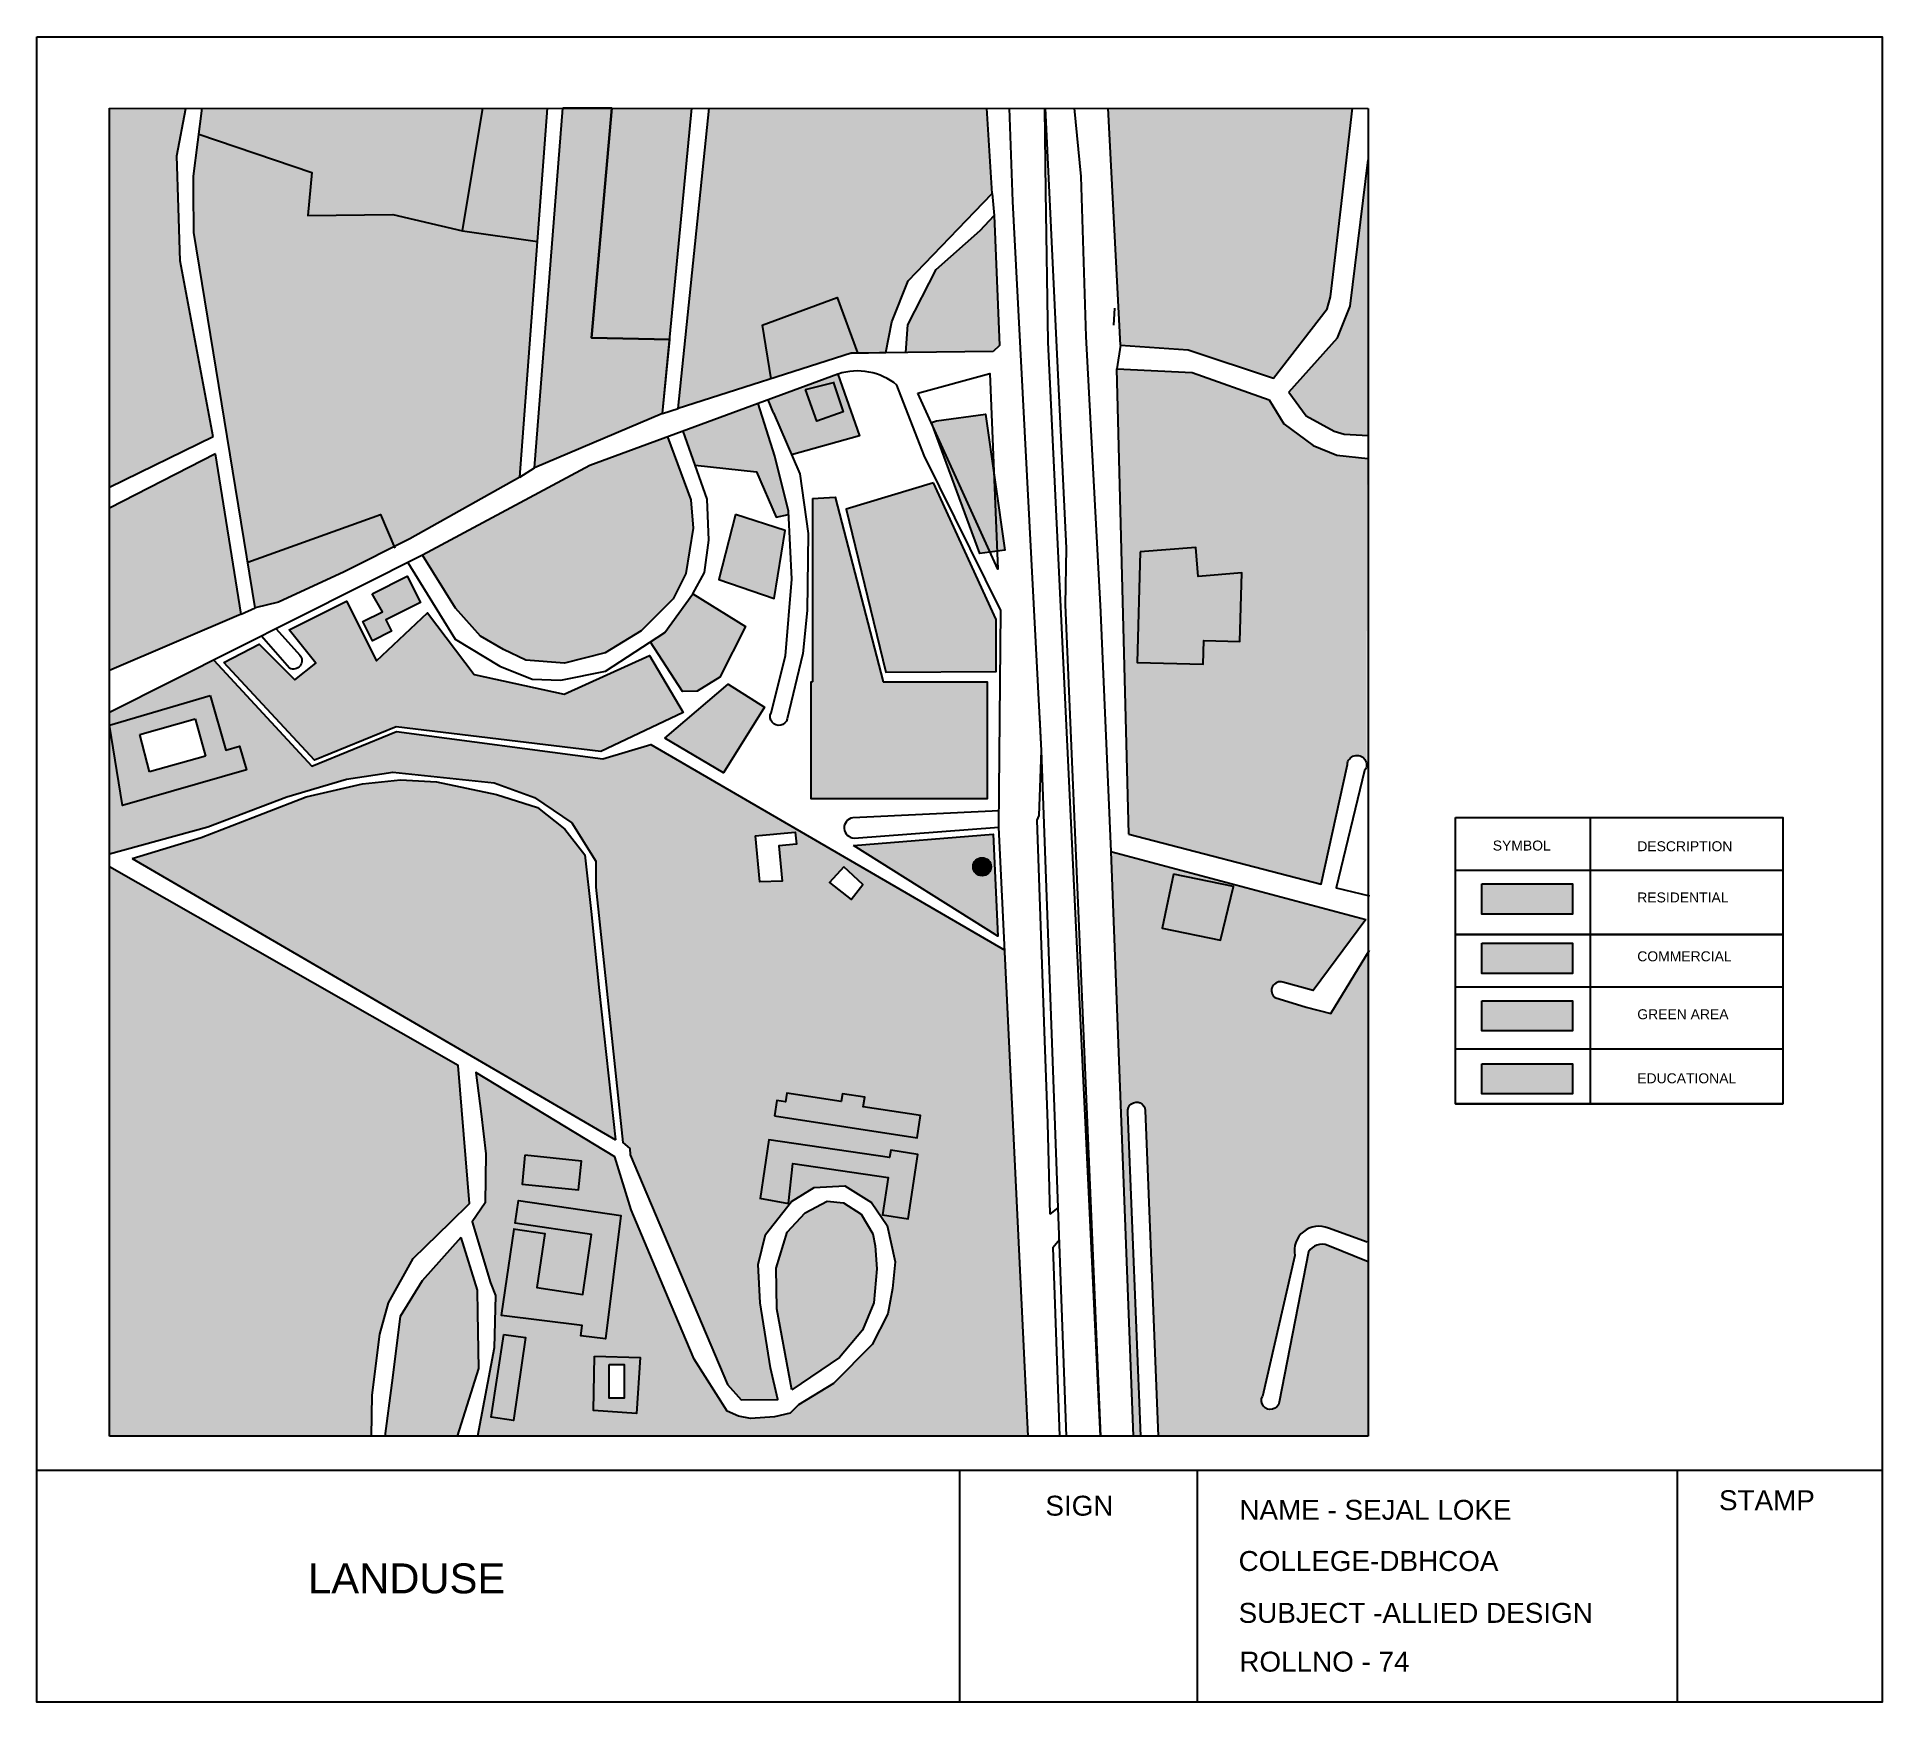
# Model space of a CAD drawing. Header units: millimetres. Extents: x -75360 to 914439, y -5036 to 71141.
# Drawn here: x 305610 to 342651, y -4329 to 29103 of the extents above; entities that cross this region are included whole.
import ezdxf

# ---------------------------------------------------------------- set-up
doc = ezdxf.new("R2010")
doc.units = ezdxf.units.MM
doc.styles.get("Standard").update_dxf_attribs({"font": 'arial.ttf'})

msp = doc.modelspace()

# ---------------------------------------------------------------- texts
at = {"attachment_point": 1}
for s, insert, char_height in [('SYMBOL', (334835, 12968), 200), ('DESCRIPTION', (337736, 12954), 200), ('RESIDENTIAL', (337736, 11926), 200), ('COMMERCIAL', (337736, 10744), 200), ('GREEN AREA', (337736, 9581), 200), ('EDUCATIONAL', (337736, 8295), 200), ('SIGN', (325854, -186), 400), ('NAME - SEJAL LOKE', (329748, -269), 400), ('STAMP', (339376, -76), 400), ('COLLEGE-DBHCOA', (329733, -1296), 400), ('LANDUSE ', (311053, -1545), 600), ('SUBJECT -ALLIED DESIGN', (329733, -2338), 400), ('ROLLNO - 74', (329748, -3317), 400)]:
    msp.add_mtext(s, dxfattribs=dict(at, insert=insert, char_height=char_height))

# ---------------------------------------------------------------- hatches: boundary and pattern name
at = {"true_color": 0xf8d731}
h = msp.add_hatch(color=40, dxfattribs=at)
h.dxf.hatch_style = 1
h.paths.add_polyline_path([(315660, 24996), (314155, 25212), (312752, 25539), (311051, 25515), (311130, 26378), (308861, 27148), (308754, 26305), (308755, 26017), (308757, 25178), (309841, 18559), (312507, 19515), (312780, 18869), (313093, 19028), (315303, 20262)])
h.paths.add_polyline_path([(315861, 27673), (314559, 27673), (314155, 25212), (315660, 24996)])
h.paths.add_polyline_path([(318755, 27672), (317148, 27672), (316741, 23060), (318312, 23028)])
h.paths.add_polyline_path([(324435, 25597), (324786, 25962), (324681, 27670), (319102, 27672), (318483, 21640), (320345, 22238), (320170, 23317), (321677, 23868), (322083, 22757), (322652, 22764), (322770, 23384), (323098, 24204)])
h.paths.add_polyline_path([(314386, 16299), (313449, 17538), (312427, 16578), (311823, 17777), (310674, 17198), (311210, 16528), (310785, 16195), (310073, 16912), (309361, 16545), (311183, 14583), (312824, 15252), (316932, 14757), (318586, 15537), (317906, 16684), (316197, 15904)])
h.paths.add_polyline_path([(320218, 15648), (319488, 16110), (318215, 15027), (319394, 14325)])
h.paths.add_polyline_path([(324686, 16154), (322596, 16154), (321636, 19863), (321182, 19836), (321182, 16154), (321150, 16154), (321150, 13806), (324686, 13806)])
h.paths.add_polyline_path([(324807, 13099), (322000, 12872), (324897, 11050)])
h.paths.add_polyline_path([(324402, 12443, -1), (324764, 12443, -1)], flags=16)
h.paths.add_polyline_path([(320631, 19195), (319634, 19511), (319299, 18208), (320408, 17826)])
h.paths.add_polyline_path([(331663, 24612), (331783, 25641), (332021, 27667), (327115, 27669), (327362, 22916), (328721, 22818), (330433, 22251), (331509, 23643), (331577, 23885)])
h.paths.add_polyline_path([(332331, 10723), (331584, 9497), (331090, 9623), (330458, 9815, -0.804471), (330624, 10127), (331230, 9956), (332286, 11385), (327167, 12746), (327619, 1012), (327769, 1012), (327511, 7515, -1.0475), (327860, 7550), (328116, 1012), (332331, 1012), (332331, 4509), (331523, 4840, 0.375622), (331136, 4708), (330549, 1691, -1.147601), (330211, 1807), (330861, 4638, -0.606709), (331537, 5183), (332331, 4902)])
h.paths.add_polyline_path([(329371, 10965), (328201, 11212), (328429, 12291), (329633, 12045)], flags=16)
h.paths.add_polyline_path([(331703, 20704), (331233, 20898), (330640, 21332), (330349, 21817), (328802, 22366), (327290, 22441), (327527, 13096), (331389, 12093), (331916, 14493, -0.982637), (332301, 14486), (332315, 20641)])
h.paths.add_polyline_path([(329760, 16963), (329035, 16982), (329022, 16509), (327697, 16545), (327756, 18764), (328874, 18851), (328918, 18272), (329797, 18340)], flags=16)
h.paths.add_polyline_path([(309194, 20731), (307067, 19641), (307067, 16383), (309707, 17513)])
h.paths.add_polyline_path([(308484, 24604), (308450, 25669), (308418, 26716), (308602, 27675), (307067, 27675), (307067, 20054), (309148, 21075)])
h.paths.add_polyline_path([(332331, 26635), (331972, 23696), (331717, 23060), (330741, 21971), (331089, 21497), (331653, 21189), (331854, 21128), (332331, 21098)])
h.paths.add_polyline_path([(337665, 6924), (339302, 6924), (339302, 7336), (337665, 7336)], flags=9)
h.paths.add_polyline_path([(337672, 10432), (339666, 10432), (339666, 10844), (337672, 10844)], flags=9)
h.paths.add_polyline_path([(337664, 11613), (339596, 11613), (339596, 12025), (337664, 12025)], flags=9)
h.paths.add_polyline_path([(339251, -701), (341376, -701), (341376, 123), (339251, 123)], flags=9)
h.paths.add_polyline_path([(337671, 9269), (339604, 9269), (339604, 9681), (337671, 9681)], flags=9)
h.paths.add_polyline_path([(337686, 4580), (339292, 4580), (339292, 4992), (337686, 4992)], flags=9)
h.paths.add_polyline_path([(329605, -1921), (335022, -1921), (335022, -1097), (329605, -1097)], flags=9)
h.paths.add_polyline_path([(337664, 5638), (339286, 5638), (339286, 6050), (337664, 6050)], flags=9)
h.paths.add_polyline_path([(310883, -2483), (317098, -2483), (317098, -1247), (310883, -1247)], flags=9)
h.paths.add_polyline_path([(329604, -3943), (333221, -3943), (333221, -3119), (329604, -3119)], flags=9)
h.paths.add_polyline_path([(334772, 12655), (336037, 12655), (336037, 13068), (334772, 13068)], flags=9)
h.paths.add_polyline_path([(337665, 12641), (339674, 12641), (339674, 13053), (337665, 13053)], flags=9)
h.paths.add_polyline_path([(329606, -894), (335271, -894), (335271, -70), (329606, -70)], flags=9)
h.paths.add_polyline_path([(325729, -812), (327295, -812), (327295, 13), (325729, 13)], flags=9)
h.paths.add_polyline_path([(337664, 7982), (339751, 7982), (339751, 8395), (337664, 8395)], flags=9)
h.paths.add_polyline_path([(329607, -2963), (336918, -2963), (336918, -2139), (329607, -2139)], flags=9)
at = {"true_color": 0x4554a5}
h = msp.add_hatch(color=175, dxfattribs=at)
h.dxf.hatch_style = 1
h.paths.add_polyline_path([(314559, 27673), (308927, 27675), (308861, 27148), (311130, 26378), (311051, 25515), (312752, 25539), (314155, 25212)])
h.paths.add_polyline_path([(311735, 26489), (312488, 26332), (312581, 26813), (314155, 26509), (313962, 25509), (311651, 25956)], flags=0)
h.paths.add_polyline_path([(314155, 26509), (312581, 26813), (312488, 26332), (311735, 26489), (311651, 25956), (313962, 25509)], flags=16)
h.paths.add_polyline_path([(312780, 18869), (312507, 19515), (309841, 18559), (309992, 17642), (310458, 17752), (311779, 18360)])
h.paths.add_polyline_path([(324824, 25514), (324543, 25217), (323663, 24430), (323093, 23322), (323053, 22769), (324807, 22790), (324930, 22908)])
h.paths.add_polyline_path([(324822, 20331), (324653, 21530), (323670, 21392), (323567, 21359), (324745, 18759), (324884, 18779)])
h.paths.add_polyline_path([(323567, 21359), (324537, 18730), (324745, 18759)])
h.paths.add_polyline_path([(324822, 20331), (324884, 18779), (325038, 18800)])
h.paths.add_polyline_path([(321688, 22330), (320288, 21815), (320398, 21557), (320761, 20714), (322120, 21094)])
h.paths.add_polyline_path([(321264, 21385), (321038, 22026), (321598, 22167), (321798, 21574)], flags=16)
h.paths.add_polyline_path([(337665, 6924), (339302, 6924), (339302, 7336), (337665, 7336)], flags=9)
h.paths.add_polyline_path([(337672, 10432), (339666, 10432), (339666, 10844), (337672, 10844)], flags=9)
h.paths.add_polyline_path([(337664, 11613), (339596, 11613), (339596, 12025), (337664, 12025)], flags=9)
h.paths.add_polyline_path([(339251, -701), (341376, -701), (341376, 123), (339251, 123)], flags=9)
h.paths.add_polyline_path([(337671, 9269), (339604, 9269), (339604, 9681), (337671, 9681)], flags=9)
h.paths.add_polyline_path([(337686, 4580), (339292, 4580), (339292, 4992), (337686, 4992)], flags=9)
h.paths.add_polyline_path([(329605, -1921), (335022, -1921), (335022, -1097), (329605, -1097)], flags=9)
h.paths.add_polyline_path([(337664, 5638), (339286, 5638), (339286, 6050), (337664, 6050)], flags=9)
h.paths.add_polyline_path([(310883, -2483), (317098, -2483), (317098, -1247), (310883, -1247)], flags=9)
h.paths.add_polyline_path([(329604, -3943), (333221, -3943), (333221, -3119), (329604, -3119)], flags=9)
h.paths.add_polyline_path([(334772, 12655), (336037, 12655), (336037, 13068), (334772, 13068)], flags=9)
h.paths.add_polyline_path([(337665, 12641), (339674, 12641), (339674, 13053), (337665, 13053)], flags=9)
h.paths.add_polyline_path([(329606, -894), (335271, -894), (335271, -70), (329606, -70)], flags=9)
h.paths.add_polyline_path([(325729, -812), (327295, -812), (327295, 13), (325729, 13)], flags=9)
h.paths.add_polyline_path([(337664, 7982), (339751, 7982), (339751, 8395), (337664, 8395)], flags=9)
h.paths.add_polyline_path([(329607, -2963), (336918, -2963), (336918, -2139), (329607, -2139)], flags=9)
h = msp.add_hatch(color=175, dxfattribs=at)
h.dxf.hatch_style = 1
h.paths.add_polyline_path([(318312, 23028), (316741, 23060), (317148, 27672), (316168, 27672), (315596, 20452), (318170, 21539)])
h.paths.add_polyline_path([(321677, 23868), (320170, 23317), (320345, 22238), (321957, 22755), (322083, 22757)])
h.paths.add_polyline_path([(320086, 21740), (318580, 21187), (318822, 20506), (320058, 20369), (320450, 19462), (320700, 19514), (320697, 19580), (320425, 20685)])
h.paths.add_polyline_path([(329797, 18340), (328918, 18272), (328874, 18851), (327756, 18764), (327697, 16545), (329022, 16509), (329035, 16982), (329760, 16963)])
h = msp.add_hatch(color=175, dxfattribs=at)
h.dxf.hatch_style = 1
h.paths.add_polyline_path([(321598, 22167), (321038, 22026), (321264, 21385), (321798, 21574)])
h.paths.add_polyline_path([(314155, 26509), (312581, 26813), (312488, 26332), (311735, 26489), (311651, 25956), (313962, 25509)])
at = {"true_color": 0xf8d731}
h = msp.add_hatch(color=40, dxfattribs=at)
h.dxf.hatch_style = 1
h.paths.add_polyline_path([(318782, 19240), (318734, 19806), (318268, 21072), (316712, 20499), (313348, 18698), (314015, 17631), (314516, 17073), (314977, 16802), (315427, 16589), (316198, 16531), (317017, 16734), (317739, 17180), (318379, 17819), (318636, 18332)])
at = {"true_color": 0x139b48}
h = msp.add_hatch(color=114, dxfattribs=at)
h.dxf.hatch_style = 1
h.paths.add_polyline_path([(323607, 20152), (321857, 19623), (322650, 16350), (324868, 16360), (324864, 17408)])
h.paths.add_polyline_path([(325041, 10765), (317937, 14899), (316967, 14610), (312830, 15156), (311132, 14463), (309161, 16591), (307067, 15538), (307067, 15284), (309086, 15881), (309399, 14786), (309679, 14866), (309817, 14385), (307325, 13672), (307067, 15284), (307067, 12704), (309038, 13246), (310627, 13843), (311826, 14199), (312752, 14339), (314786, 14127), (315596, 13833), (316350, 13324), (316833, 12551), (316833, 12035), (317373, 6905), (317510, 6783), (317518, 6661), (319471, 2045), (319745, 1740), (320484, 1748), (320338, 2380), (320131, 3686), (320086, 4457), (320238, 5060), (320760, 5719), (321215, 6000), (321829, 6033), (322365, 5704), (322677, 5240), (322838, 4508), (322786, 3977), (322690, 3464), (322379, 2851), (321601, 2069), (320899, 1637), (320731, 1474), (320419, 1397), (319933, 1363), (319693, 1411), (319467, 1512), (318804, 2553), (318343, 3650), (317541, 5554), (317214, 6616), (314423, 8313), (314525, 7479), (314621, 6680), (314611, 5694), (314347, 5311), (314717, 4087), (314816, 3836), (314787, 2786), (314457, 1012), (325507, 1012)])
h.paths.add_polyline_path([(320121, 12142), (320034, 13061), (320832, 13136), (320855, 12898), (320505, 12865), (320573, 12151)], flags=16)
h.paths.add_polyline_path([(320461, 7748), (320634, 7722), (320661, 7894), (321758, 7726), (321782, 7886), (322227, 7818), (322197, 7624), (323350, 7448), (323282, 7002), (320414, 7441)], flags=16)
h.paths.add_polyline_path([(321521, 12123), (321805, 12440), (322188, 12086), (321956, 11786)], flags=16)
h.paths.add_polyline_path([(320305, 6960), (322728, 6602), (322750, 6749), (323293, 6668), (323102, 5374), (322584, 5451), (322695, 6201), (320784, 6483), (320696, 5679), (320131, 5782)], flags=16)
h.paths.add_polyline_path([(316539, 6532), (316480, 5953), (315353, 6069), (315402, 6652)], flags=16)
h.paths.add_polyline_path([(317332, 5438), (317025, 2963), (316532, 3025), (316558, 3231), (314935, 3432), (315193, 5169), (315809, 5078), (315647, 3992), (316567, 3856), (316745, 5059), (315212, 5287), (315280, 5743)], flags=16)
h.paths.add_polyline_path([(317721, 2587), (317649, 1468), (316781, 1524), (316803, 2617)], flags=16)
h.paths.add_polyline_path([(317396, 2446), (317396, 1775), (317098, 1775), (317098, 2446)], flags=0)
h.paths.add_polyline_path([(315419, 2988), (315174, 1326), (314732, 1391), (314980, 3054)], flags=16)
h.paths.add_polyline_path([(316737, 11546), (316608, 12682), (316210, 13194), (315657, 13633), (314836, 13894), (313632, 14144), (312910, 14185), (312148, 14107), (311017, 13843), (310150, 13509), (308904, 13031), (307520, 12607), (317223, 6959), (316900, 9960)], flags=17)
h.paths.add_polyline_path([(314066, 8453), (307067, 12441), (307067, 1012), (312327, 1012), (312337, 1833), (312492, 3057), (312670, 3684), (313166, 4575), (313911, 5306), (314294, 5682)], flags=17)
h.paths.add_polyline_path([(314472, 2369), (314453, 3483), (314445, 3940), (314120, 5001), (313344, 4126), (312902, 3413), (312732, 2081), (312595, 1012), (314047, 1012)], flags=17)
h.paths.add_polyline_path([(322440, 4834), (322393, 5070), (322155, 5465), (321802, 5694), (321472, 5726), (321035, 5492), (320673, 5104), (320449, 4386), (320460, 3565), (320763, 1937), (321720, 2591), (322180, 3139), (322410, 3685), (322470, 4372)], flags=17)
at = {"true_color": 0xf8d731}
h = msp.add_hatch(color=40, dxfattribs=at)
h.dxf.hatch_style = 1
h.paths.add_polyline_path([(313044, 18277), (312340, 17924), (312550, 17563), (312154, 17364), (312346, 16981), (312725, 17172), (312612, 17397), (313310, 17748)])
at = {"true_color": 0x139b48}
h = msp.add_hatch(color=114, dxfattribs=at)
h.dxf.hatch_style = 1
h.paths.add_polyline_path([(319836, 17268), (318776, 17919), (318213, 17142), (317924, 16954), (318572, 15958), (318864, 15966), (319318, 16249)])
at = {"true_color": 0x991b1e}
h = msp.add_hatch(color=244, dxfattribs=at)
h.dxf.hatch_style = 1
h.paths.add_polyline_path([(309817, 14385), (309679, 14866), (309399, 14786), (309086, 15881), (307067, 15284), (307325, 13672)])
h.paths.add_polyline_path([(307867, 14346), (307677, 15099), (308786, 15412), (308997, 14664)], flags=16)
at = {"true_color": 0xfe1916}
h = msp.add_hatch(color=1, dxfattribs=at)
h.dxf.hatch_style = 1
h.paths.add_polyline_path([(324764, 12443, 1), (324402, 12443, 1)])
at = {"true_color": 0xf8d731}
h = msp.add_hatch(color=40, dxfattribs=at)
h.dxf.hatch_style = 1
h.paths.add_polyline_path([(329633, 12045), (328429, 12291), (328201, 11212), (329371, 10965)])
h = msp.add_hatch(color=40, dxfattribs=at)
h.dxf.hatch_style = 1
h.paths.add_polyline_path([(336438, 12098), (334619, 12098), (334619, 11492), (336438, 11492)])
at = {"true_color": 0x105689}
h = msp.add_hatch(color=146, dxfattribs=at)
h.dxf.hatch_style = 1
h.paths.add_polyline_path([(336438, 10905), (334619, 10905), (334619, 10299), (336438, 10299)])
at = {"true_color": 0x139b48}
h = msp.add_hatch(color=114, dxfattribs=at)
h.dxf.hatch_style = 1
h.paths.add_polyline_path([(336438, 9753), (334619, 9753), (334619, 9148), (336438, 9148)])
at = {"true_color": 0x991b1e}
h = msp.add_hatch(color=244, dxfattribs=at)
h.dxf.hatch_style = 1
h.paths.add_polyline_path([(336438, 8488), (334619, 8488), (334619, 7882), (336438, 7882)])
h = msp.add_hatch(color=244, dxfattribs=at)
h.dxf.hatch_style = 1
h.paths.add_polyline_path([(322197, 7624), (322227, 7818), (321782, 7886), (321758, 7726), (320661, 7894), (320634, 7722), (320461, 7748), (320414, 7441), (323282, 7002), (323350, 7448)])
h.paths.add_polyline_path([(320305, 6960), (320131, 5782), (320696, 5679), (320784, 6483), (322695, 6201), (322584, 5451), (323102, 5374), (323293, 6668), (322750, 6749), (322728, 6602)])
at = {"true_color": 0x4554a5}
h = msp.add_hatch(color=175, dxfattribs=at)
h.dxf.hatch_style = 1
h.paths.add_polyline_path([(317332, 5438), (315280, 5743), (315212, 5287), (316745, 5059), (316567, 3856), (315647, 3992), (315809, 5078), (315193, 5169), (314935, 3432), (316558, 3231), (316532, 3025), (317025, 2963)])
h.paths.add_polyline_path([(315419, 2988), (314980, 3054), (314732, 1391), (315174, 1326)])
h.paths.add_polyline_path([(317721, 2587), (316803, 2617), (316781, 1524), (317649, 1468)])
h.paths.add_polyline_path([(317396, 1775), (317098, 1775), (317098, 2446), (317396, 2446)], flags=16)
h.paths.add_polyline_path([(316539, 6532), (315402, 6652), (315353, 6069), (316480, 5953)])

# ---------------------------------------------------------------- linework, layer by layer
for p, q in [((307067, 27675), (332331, 27667)), ((307067, 1012), (307067, 27675)), ((332331, 27667), (332331, 1012)), ((324786, 25962), (324824, 25514)), ((327362, 22916), (327290, 22441)), ((321038, 22026), (321598, 22167)), ((318170, 21539), (318483, 21640)), ((309148, 21075), (307067, 20054)), ((309194, 20731), (307067, 19641)), ((315303, 20262), (315596, 20452)), ((309707, 17513), (307067, 16383)), ((309707, 17513), (309992, 17642)), ((307677, 15099), (308786, 15412)), ((308786, 15412), (308997, 14664)), ((307867, 14346), (307677, 15099)), ((308997, 14664), (307867, 14346)), ((336792, 13429), (336792, 11085)), ((334090, 12372), (340660, 12372)), ((336792, 11085), (336792, 7683)), ((334090, 10028), (340660, 10028)), ((334090, 8788), (340660, 8788)), ((334090, 7683), (340660, 7683)), ((332331, 1012), (307067, 1012)), ((305610, 326), (342651, 326)), ((324130, 326), (324130, -4329)), ((328901, 326), (328901, -4329)), ((338536, 326), (338536, -4329))]:
    msp.add_line(p, q)
for points in [[(305610, 29103), (342651, 29103), (342651, -4329), (305610, -4329)], [(334090, 13429), (340660, 13429), (340660, 11085), (334090, 11085)], [(334619, 12098), (336438, 12098), (336438, 11492), (334619, 11492)], [(334090, 11085), (340660, 11085), (340660, 7683), (334090, 7683)], [(334619, 10905), (336438, 10905), (336438, 10299), (334619, 10299)], [(334619, 9753), (336438, 9753), (336438, 9148), (334619, 9148)], [(334619, 8488), (336438, 8488), (336438, 7882), (334619, 7882)], [(317098, 2446), (317396, 2446), (317396, 1775), (317098, 1775)]]:
    msp.add_lwpolyline(points, close=True)
for points in [[(309148, 21075), (308484, 24604), (308450, 25669), (308418, 26716), (308600, 27667)], [(308757, 25178), (308755, 26017), (308754, 26305), (308927, 27675)], [(314155, 25212), (314559, 27673)], [(315303, 20262), (315861, 27673)], [(318170, 21539), (315596, 20452), (316168, 27672)], [(318170, 21539), (318312, 23028), (316741, 23060), (317148, 27672), (316168, 27672)], [(317148, 27672), (316741, 23060), (318312, 23028)], [(318170, 21539), (318755, 27672)], [(324807, 22790), (321957, 22755), (318483, 21640), (319102, 27672)], [(323098, 24204), (324435, 25597), (324786, 25962), (324681, 27670)], [(326279, 1012), (325777, 14777), (325200, 25801), (325131, 27670)], [(326958, 1012), (325909, 22971), (325865, 26000), (325841, 27669)], [(325848, 27669), (326078, 22876), (326272, 18841), (326250, 17703), (326958, 1012)], [(326432, 27669), (326565, 26298), (326669, 23088), (326954, 17684)], [(327362, 22916), (327115, 27669)], [(331509, 23643), (331577, 23885), (331663, 24612), (331783, 25641), (332021, 27672)], [(308861, 27148), (311130, 26378), (311051, 25515), (312752, 25539), (314155, 25212), (315660, 24996)], [(331972, 23696), (332331, 26635)], [(323663, 24430), (324543, 25217)], [(324543, 25217), (324824, 25514), (324930, 22908), (324807, 22790)], [(315303, 20262), (313093, 19028), (311779, 18360), (310458, 17752), (309992, 17642), (308757, 25178)], [(321957, 22755), (322652, 22764), (322770, 23384), (323098, 24204)], [(323053, 22769), (323093, 23322), (323663, 24430)], [(320170, 23317), (321677, 23868), (322083, 22757)], [(327231, 23317), (327247, 23654)], [(327362, 22916), (328721, 22818), (330433, 22251), (331509, 23643)], [(330741, 21971), (331717, 23060), (331972, 23696)], [(320170, 23317), (320345, 22238)], [(321688, 22330), (316712, 20499), (313348, 18698), (307067, 15538)], [(321688, 22330), (322120, 21094), (320761, 20714)], [(323297, 21952), (324741, 22348), (324898, 18420), (323297, 21952)], [(327527, 13096), (327290, 22441), (328802, 22366), (330349, 21817), (330640, 21332), (331233, 20898), (331703, 20704), (332328, 20640)], [(321593, 22180), (321798, 21574), (321264, 21385), (321038, 22026)], [(330741, 21971), (331089, 21497), (331653, 21189), (331854, 21128), (332331, 21098)], [(320398, 21557), (320288, 21815)], [(323670, 21392), (324653, 21530), (325038, 18800), (324537, 18730), (323567, 21359), (323670, 21392)], [(313058, 18552), (313691, 17520), (314004, 17009), (314901, 16466), (315553, 16209), (316126, 16189), (317025, 16369), (318213, 17142), (318776, 17919), (319010, 18351), (319097, 18999), (319063, 19825), (318580, 21187)], [(318268, 21072), (318734, 19806), (318782, 19240), (318636, 18332), (318379, 17819), (317739, 17180), (317017, 16734), (316198, 16531), (315427, 16589), (314977, 16802), (314516, 17073), (314015, 17631), (313348, 18698)], [(309707, 17513), (309194, 20731)], [(318822, 20506), (320058, 20369), (320450, 19462), (320700, 19514)], [(324923, 13236), (324961, 17586), (323418, 20702)], [(323607, 20152), (321857, 19623), (322650, 16350), (324868, 16360), (324864, 17408), (323607, 20152)], [(321182, 19836), (321636, 19863), (322596, 16154)], [(321182, 19836), (321182, 16154)], [(309841, 18559), (312507, 19515), (312795, 18835)], [(319634, 19511), (319299, 18208), (320408, 17826), (320631, 19195), (319634, 19511)], [(327756, 18764), (327697, 16545), (329022, 16509), (329035, 16982), (329760, 16963), (329797, 18340), (328918, 18272), (328874, 18851), (327756, 18764)], [(312340, 17924), (313044, 18277), (313310, 17748), (312612, 17397), (312725, 17172), (312346, 16981), (312154, 17364), (312550, 17563), (312340, 17924)], [(318776, 17919), (319836, 17268), (319318, 16249), (318864, 15966), (318572, 15958), (317924, 16954)], [(309361, 16545), (310073, 16912), (310785, 16195), (311210, 16528), (310674, 17198), (311823, 17777), (312427, 16578), (313449, 17538), (314386, 16299), (316197, 15904), (317906, 16684), (318586, 15537), (316932, 14757), (312824, 15252), (311183, 14583), (309361, 16545)], [(326953, 17703), (327167, 12746)], [(310681, 16430), (310118, 17073)], [(309161, 16591), (311132, 14463), (312830, 15156), (316967, 14610), (317937, 14899), (325041, 10765)], [(318215, 15027), (319488, 16110), (320218, 15648), (319394, 14325), (318215, 15027)], [(322596, 16154), (324686, 16154), (324686, 13806), (321150, 13806), (321150, 16154), (321182, 16154)], [(309086, 15881), (309399, 14786), (309679, 14866), (309817, 14385), (307325, 13672), (307067, 15284), (309086, 15881)], [(325729, 13474), (325777, 14777), (325742, 15442)], [(327527, 13096), (331389, 12093), (331916, 14493)], [(307067, 12704), (309038, 13246), (310627, 13843), (311826, 14199), (312752, 14339), (314786, 14127), (315596, 13833), (316350, 13324), (316833, 12551), (316833, 12035), (317373, 6905), (317510, 6783), (317518, 6661), (319471, 2045), (319745, 1740), (320484, 1748), (320338, 2380), (320131, 3686), (320086, 4457), (320238, 5060), (320760, 5719), (321215, 6000), (321829, 6033), (322365, 5704), (322677, 5240), (322838, 4508), (322786, 3977), (322690, 3464), (322379, 2851), (321601, 2069), (320899, 1637), (320731, 1474), (320419, 1397), (319933, 1363), (319693, 1411), (319467, 1512), (318804, 2553), (318343, 3650), (317541, 5554), (317214, 6616), (314423, 8313), (314525, 7479), (314621, 6680), (314611, 5694), (314347, 5311), (314717, 4087), (314816, 3836), (314787, 2786), (314457, 1012)], [(307520, 12607), (308904, 13031), (310150, 13509), (311017, 13843), (312148, 14107), (312910, 14185), (313632, 14144), (314836, 13894), (315657, 13633), (316210, 13194), (316608, 12682), (316737, 11546), (316900, 9960), (317223, 6959)], [(332263, 14372), (331690, 12020), (332359, 11857)], [(325951, 5467), (325905, 7295), (325838, 9132), (325687, 13380), (325729, 13474)], [(320030, 13060), (320832, 13136), (320855, 12898), (320505, 12865), (320573, 12151), (320121, 12142), (320034, 13061)], [(322000, 12872), (324807, 13099), (324897, 11050), (322000, 12872)], [(325507, 1012), (324923, 13236)], [(307520, 12607), (317223, 6959)], [(327167, 12746), (327619, 1012)], [(327167, 12746), (332286, 11385)], [(312327, 1012), (312337, 1833), (312492, 3057), (312670, 3684), (313166, 4575), (313911, 5306), (314294, 5682), (314066, 8453), (307067, 12441)], [(321805, 12440), (321521, 12123), (321956, 11786), (322188, 12086), (321805, 12440)], [(328429, 12291), (328201, 11212), (329371, 10965), (329633, 12045), (328429, 12291)], [(320414, 7441), (323282, 7002), (323350, 7448), (322197, 7624), (322227, 7818), (321782, 7886), (321758, 7726), (320661, 7894), (320634, 7722), (320461, 7748), (320414, 7441)], [(327860, 7550), (328116, 1012)], [(320114, 5785), (320696, 5679), (320784, 6483), (322695, 6201), (322584, 5451), (323102, 5374), (323293, 6668), (322750, 6749), (322728, 6602), (320305, 6960), (320131, 5782)], [(315402, 6652), (315353, 6069), (316480, 5953), (316539, 6532), (315402, 6652)], [(315172, 5172), (315809, 5078), (315647, 3992), (316567, 3856), (316745, 5059), (315212, 5287), (315280, 5743), (317332, 5438), (317025, 2963), (316532, 3025), (316558, 3231), (314935, 3432), (315193, 5169)], [(320763, 1937), (320460, 3565), (320449, 4386), (320673, 5104), (321035, 5492), (321472, 5726), (321802, 5694), (322155, 5465), (322393, 5070), (322440, 4834), (322470, 4372), (322410, 3685), (322180, 3139), (321720, 2591), (320763, 1937)], [(325951, 5467), (326112, 5597)], [(314120, 5001), (313344, 4126), (312902, 3413), (312732, 2081), (312595, 1012)], [(314120, 5001), (314445, 3940), (314453, 3483), (314472, 2369), (314047, 1012)], [(326006, 4800), (326135, 4957)], [(326006, 4800), (326140, 1012)], [(314982, 3053), (315419, 2988), (315174, 1326), (314732, 1391), (314980, 3054)], [(316803, 2617), (317721, 2587), (317649, 1468), (316781, 1524), (316803, 2617)]]:
    msp.add_lwpolyline(points)
for points in [[(323418, 20702), (322872, 22113, 0.257785), (321695, 22333, 1.046902)], [(320398, 21557), (320927, 20329), (321091, 19136), (321071, 17590), (320985, 16724), (320672, 15412, -1.121354), (320348, 15529), (320637, 16675), (320762, 18217), (320697, 19580), (320425, 20685), (320086, 21740)], [(310415, 17222), (310885, 16692, -0.844105), (310681, 16430)], [(331916, 14493, -1.357059), (332263, 14372, 1.597727)], [(324927, 13568), (321986, 13425, 0.910234), (322013, 13019), (324923, 13236)], [(332286, 11385), (331230, 9956), (330624, 10127, 0.804471), (330458, 9815), (331090, 9623), (331584, 9497), (332359, 10769)], [(327769, 1012), (327511, 7515, -1.0475), (327860, 7550, -0.571225)], [(332316, 4907), (331537, 5183, 0.606709), (330861, 4638), (330211, 1807)], [(332332, 4509), (331523, 4840, 0.375622), (331136, 4708), (330549, 1691, -1.147601), (330211, 1807, -0.607742)]]:
    msp.add_lwpolyline(points, format="xyb")
msp.add_circle((324583, 12443), 181)

msp.set_redraw_order([(e.dxf.handle, doc.entitydb.next_handle()) for e in msp.query("TEXT MTEXT ATTDEF DIMENSION ARC_DIMENSION")])  # texts and dimensions are drawn at this point

doc.saveas('drawing.dxf')
